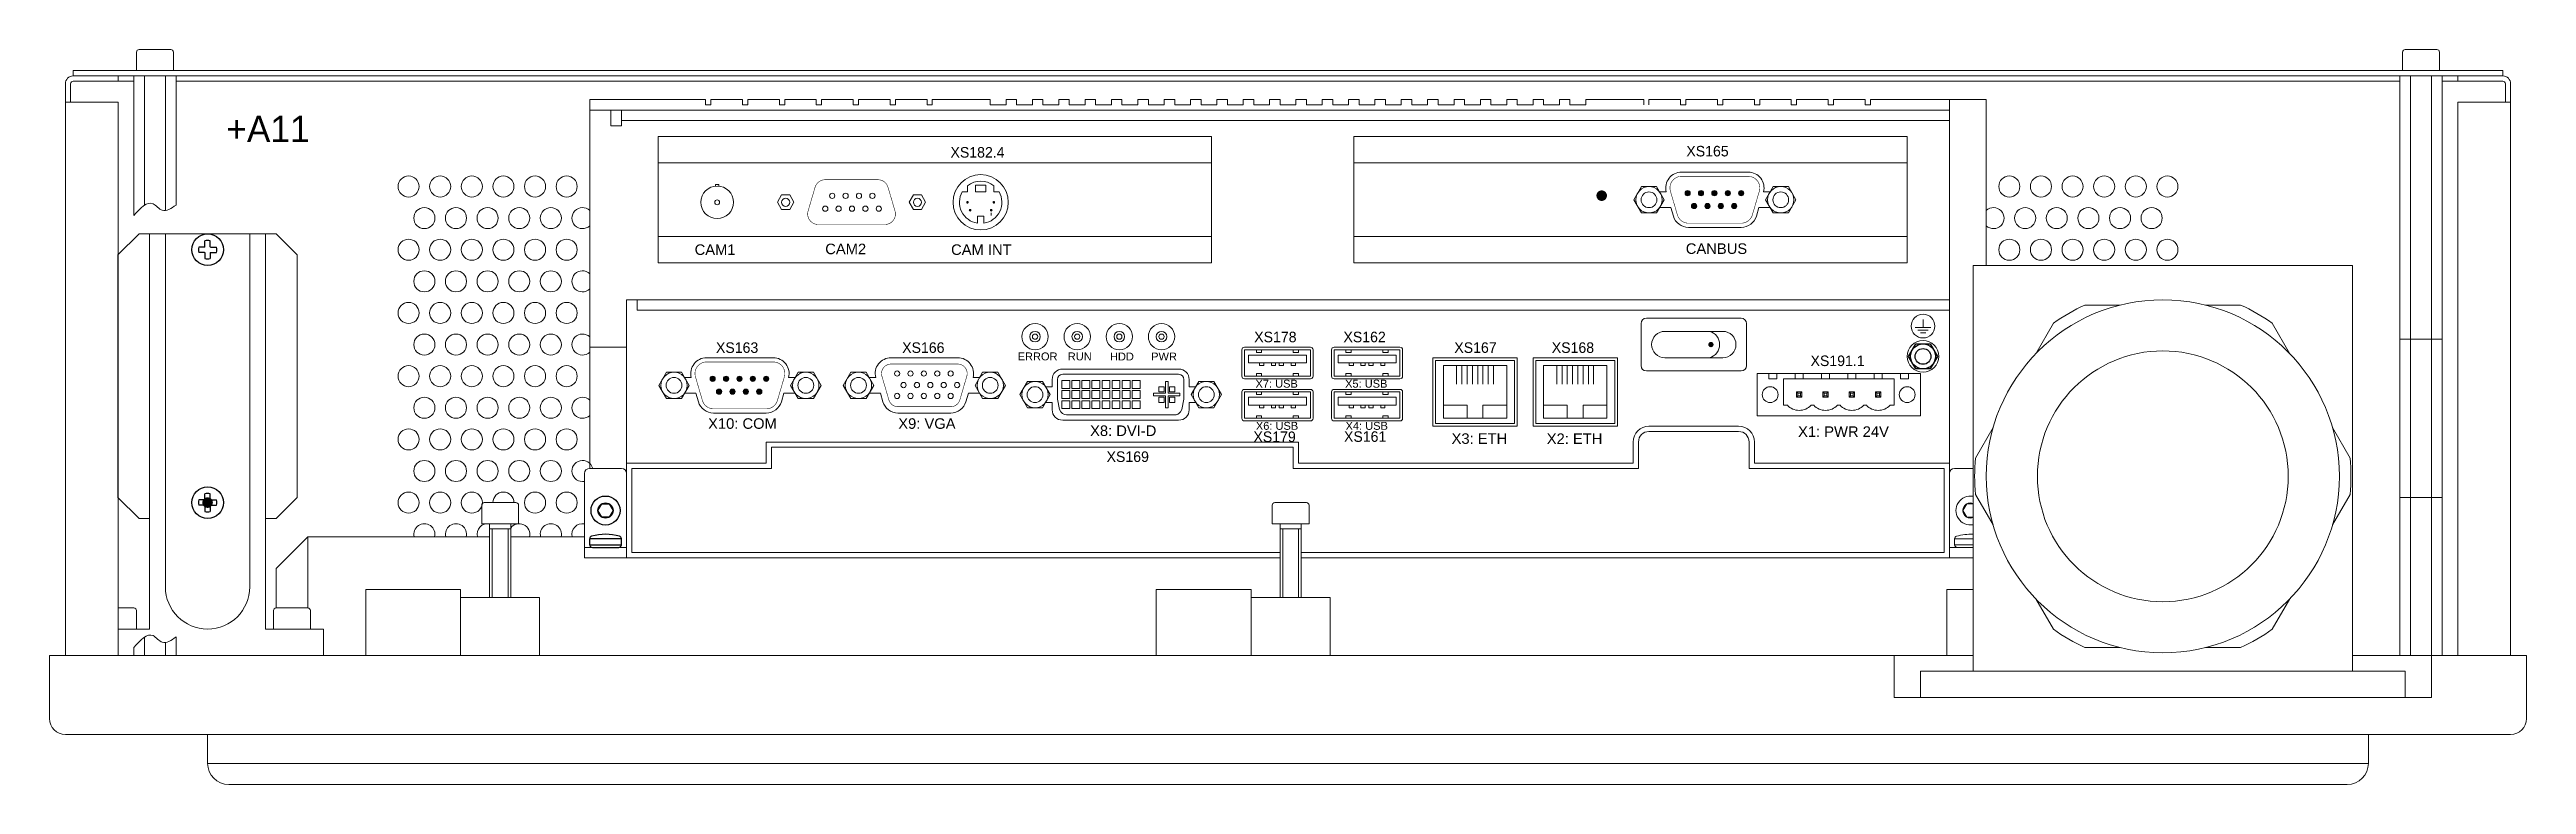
# Model space of a CAD drawing. Extents: x -2364 to 9601, y -871 to 1549.
# Drawn here: x -855.1 to -385.1, y 1388 to 1527.5 of the extents above; entities that cross this region are included whole.
import ezdxf

# ---------------------------------------------------------------- set-up
doc = ezdxf.new("R2010")
doc.units = 0
doc.layers.get('0').update_dxf_attribs({"linetype": 'CONTINUOUS'})
for name, color, linetype in [('50C', 7, 'CONTINUOUS'), ('AFBUS', 8, 'CONTINUOUS'), ('BAK', 134, 'CONTINUOUS'), ('DIM', 5, 'CONTINUOUS'), ('FUNKTIEPL', 230, 'CONTINUOUS'), ('IPC', 150, 'CONTINUOUS'), ('KAP_PPC_RV', 21, 'CONTINUOUS'), ('NRS', 1, 'CONTINUOUS'), ('ONDERDELEN', 7, 'CONTINUOUS'), ('SCHROEFDRAAD', 30, 'CONTINUOUS')]:
    doc.layers.add(name, color=color, linetype=linetype)

msp = doc.modelspace()

# ---------------------------------------------------------------- texts
at = {"layer": 'FUNKTIEPL', "color": 7, "lineweight": 15, "width": 20}
for s, insert, char_height, attachment_point in [('{\\fArial|b0|i0|c0|p34;CAM1}', (-728.76435, 1488.52526), 2, 8), ('{\\fArial|b0|i0|c0|p34;CAM2}', (-703.98282, 1488.66208), 2, 8), ('{\\fArial|b0|i0|c0|p34;CAM INT}', (-678.24289, 1488.52526), 2, 8), ('{\\fArial|b0|i0|c0|p34;CANBUS}', (-538.74722, 1488.71477), 2, 8), ('\\fArial|b0|i0|c0|p34;ERROR', (-667.57121, 1468.5165), 1.5, 8), ('\\fArial|b0|i0|c0|p34;RUN', (-659.57121, 1468.5165), 1.5, 8), ('\\fArial|b0|i0|c0|p34;HDD', (-651.57121, 1468.5165), 1.5, 8), ('\\fArial|b0|i0|c0|p34;PWR', (-643.57121, 1468.5165), 1.5, 8), ('\\fArial|b0|i0|c0|p34;X7: USB', (-622.20733, 1463.33755), 1.5, 8), ('\\fArial|b0|i0|c0|p34;X5: USB', (-605.20733, 1463.33755), 1.5, 8), ('\\fArial|b0|i0|c0|p34;X10: COM', (-723.57121, 1455.5165), 2, 8), ('\\fArial|b0|i0|c0|p34;X9: VGA', (-688.57121, 1455.5165), 2, 8), ('\\fArial|b0|i0|c0|p34;X8: DVI-D', (-651.32121, 1454.1565), 2, 8), ('\\fArial|b0|i0|c0|p34;X6: USB', (-622.13478, 1455.33484), 1.5, 8), ('\\fArial|b0|i0|c0|p34;X4: USB', (-605.11123, 1455.33484), 1.5, 8), ('\\fArial|b0|i0|c0|p34;X3: ETH', (-583.73498, 1452.66422), 2, 8), ('\\fArial|b0|i0|c0|p34;X2: ETH', (-565.67678, 1452.66422), 2, 8), ('\\fArial|b0|i0|c0|p34;X1: PWR 24V', (-506.03646, 1454.01038), 2, 9)]:
    msp.add_mtext(s, dxfattribs=dict(at, insert=insert, char_height=char_height, attachment_point=attachment_point))
at = {"layer": 'NRS', "color": 7, "lineweight": 15}
for s, height, p in [('+A11', 5, (-821.50938, 1509.95826)), ('XS182.4', 2, (-684.09851, 1507.02988)), ('XS165', 2, (-544.46831, 1507.24917)), ('XS163', 2, (-728.59912, 1469.95826)), ('XS166', 2, (-693.26462, 1469.95826)), ('XS178', 2, (-626.46276, 1471.98065)), ('XS162', 2, (-609.53311, 1471.98065)), ('XS167', 2, (-588.49359, 1469.95826)), ('XS168', 2, (-570.00149, 1469.95826)), ('XS191.1', 2, (-520.90145, 1467.45826)), ('XS179', 2, (-626.60991, 1453.03849)), ('XS161', 2, (-609.4302, 1453.07517)), ('XS169', 2, (-654.47755, 1449.2562))]:
    msp.add_text(s, height=height, dxfattribs=at).set_placement(p)

# ---------------------------------------------------------------- blocks, each defined once
blk = doc.blocks.new('MOERM3_TV')
for p, q in [((-2.75, 0), (-1.38, 2.38)), ((-1.38, -2.38), (-2.75, 0)), ((-1.38, 2.38), (1.38, 2.38)), ((1.38, 2.38), (2.75, 0)), ((2.75, 0), (1.38, -2.38)), ((1.38, -2.38), (-1.38, -2.38))]:
    blk.add_line(p, q)
for radius in [2.38, 1.5]:
    blk.add_circle((0, 0), radius)
blk = doc.blocks.new('DIN912_M3_TV')
for p, q in [((-1.44, 0), (-0.72, 1.25)), ((-0.72, -1.25), (-1.44, 0)), ((-0.72, 1.25), (0.72, 1.25)), ((0.72, 1.25), (1.44, 0)), ((1.44, 0), (0.72, -1.25)), ((0.72, -1.25), (-0.72, -1.25))]:
    blk.add_line(p, q)
for radius in [2.75, 1.44]:
    blk.add_circle((0, 0), radius)
blk = doc.blocks.new('DIN7985_M3_SV')
for p, q in [((0, 2.5), (0, -2.5)), ((0.5, 3), (0.5, -3)), ((0.5, 3), (1.64, 3)), ((1.64, -3), (1.64, 3)), ((0.5, -3), (1.64, -3))]:
    blk.add_line(p, q)
for centre, radius, start, end in [((0.5, 2.5), 0.5, 90, 180), ((1.64, 2.5), 0.5, 16.6015, 90), ((-6.75, 0), 9.25, 343.3985, 16.6015), ((0.5, -2.5), 0.5, 180, 270), ((1.64, -2.5), 0.5, 270, 343.3985)]:
    blk.add_arc(centre, radius, start, end)
blk = doc.blocks.new('DIN7985_M3_TV')
for p, q in [((-0.56, 0.5), (-1.68, 0.5)), ((-0.5, 0.56), (-0.5, 1.68)), ((0.5, 0.56), (0.5, 1.68)), ((0.56, 0.5), (1.68, 0.5)), ((-0.56, -0.5), (-1.68, -0.5)), ((-0.5, -0.56), (-0.5, -1.68)), ((0.5, -0.56), (0.5, -1.68)), ((0.56, -0.5), (1.68, -0.5))]:
    blk.add_line(p, q)
blk.add_circle((0, 0), 3)
for radius, start, end in [(1.75, 163.3985, 196.6015), (0.75, 131.8103, 138.1897), (1.75, 73.3985, 106.6015), (0.75, 41.8103, 48.1897), (1.75, 343.3985, 16.6015), (0.75, 221.8103, 228.1897), (1.75, 253.3985, 286.6015), (0.75, 311.8103, 318.1897)]:
    blk.add_arc((0, 0), radius, start, end)

# ---------------------------------------------------------------- linework, layer by layer
at = {"color": 7, "lineweight": 15}
for p, q in [((-832.0542, 1527.53849), (-838.0542, 1527.53849)), ((-408.05418, 1527.53849), (-402.05418, 1527.53849)), ((-838.5542, 1527.03849), (-838.5542, 1523.53849)), ((-838.5542, 1523.53849), (-831.5542, 1523.53849)), ((-831.5542, 1523.53849), (-831.5542, 1527.03849)), ((-408.55418, 1523.53849), (-408.55418, 1527.03849)), ((-401.55418, 1523.53849), (-408.55418, 1523.53849)), ((-401.55418, 1527.03849), (-401.55418, 1523.53849)), ((-752.55419, 1518.03849), (-730.55419, 1518.03849)), ((-752.55419, 1518.03849), (-752.55419, 1448.03849)), ((-752.55419, 1516.03849), (-494.55419, 1516.03849)), ((-748.55419, 1516.03849), (-748.55419, 1513.03849)), ((-746.55419, 1516.03849), (-746.55419, 1513.03849)), ((-746.55419, 1514.03849), (-494.55419, 1514.03849)), ((-730.55419, 1518.03849), (-730.55419, 1517.03849)), ((-730.55419, 1517.03849), (-729.55419, 1517.03849)), ((-729.55419, 1518.03849), (-729.55419, 1517.03849)), ((-729.55419, 1518.03849), (-723.55419, 1518.03849)), ((-723.55419, 1518.03849), (-723.55419, 1517.03849)), ((-723.55419, 1518.03849), (-723.55419, 1517.03849)), ((-723.55419, 1517.03849), (-722.55419, 1517.03849)), ((-722.55419, 1518.03849), (-722.55419, 1517.03849)), ((-722.55419, 1518.03849), (-716.55419, 1518.03849)), ((-716.55419, 1518.03849), (-716.55419, 1517.03849)), ((-716.55419, 1518.03849), (-716.55419, 1517.03849)), ((-716.55419, 1517.03849), (-715.55419, 1517.03849)), ((-715.55419, 1518.03849), (-715.55419, 1517.03849)), ((-715.55419, 1518.03849), (-709.55419, 1518.03849)), ((-709.55419, 1518.03849), (-709.55419, 1517.03849)), ((-709.55419, 1518.03849), (-709.55419, 1517.03849)), ((-709.55419, 1517.03849), (-708.55419, 1517.03849)), ((-708.55419, 1518.03849), (-708.55419, 1517.03849)), ((-708.55419, 1518.03849), (-702.55419, 1518.03849)), ((-702.55419, 1518.03849), (-702.55419, 1517.03849)), ((-702.55419, 1518.03849), (-702.55419, 1517.03849)), ((-702.55419, 1517.03849), (-701.55419, 1517.03849)), ((-701.55419, 1518.03849), (-701.55419, 1517.03849)), ((-701.55419, 1518.03849), (-695.55419, 1518.03849)), ((-695.55419, 1518.03849), (-695.55419, 1517.03849)), ((-695.55419, 1518.03849), (-695.55419, 1517.03849)), ((-695.55419, 1517.03849), (-694.55419, 1517.03849)), ((-694.55419, 1518.03849), (-694.55419, 1517.03849)), ((-694.55419, 1518.03849), (-688.55419, 1518.03849)), ((-688.55419, 1518.03849), (-688.55419, 1517.03849)), ((-688.55419, 1517.03849), (-687.55419, 1517.03849)), ((-687.55419, 1518.03849), (-687.55419, 1517.03849)), ((-687.55419, 1518.03849), (-676.55419, 1518.03849)), ((-676.55419, 1518.03849), (-676.55419, 1517.03849)), ((-676.55419, 1517.03849), (-673.55419, 1517.03849)), ((-673.55419, 1518.03849), (-673.55419, 1517.03849)), ((-673.55419, 1518.03849), (-671.55419, 1518.03849)), ((-671.55419, 1518.03849), (-671.55419, 1517.03849)), ((-671.55419, 1517.03849), (-668.55419, 1517.03849)), ((-668.55419, 1518.03849), (-668.55419, 1517.03849)), ((-668.55419, 1518.03849), (-666.55419, 1518.03849)), ((-666.55419, 1518.03849), (-666.55419, 1517.03849)), ((-666.55419, 1517.03849), (-663.55419, 1517.03849)), ((-663.55419, 1518.03849), (-663.55419, 1517.03849)), ((-663.55419, 1518.03849), (-661.55419, 1518.03849)), ((-661.55419, 1518.03849), (-661.55419, 1517.03849)), ((-661.55419, 1517.03849), (-658.55419, 1517.03849)), ((-658.55419, 1518.03849), (-658.55419, 1517.03849)), ((-658.55419, 1518.03849), (-656.55419, 1518.03849)), ((-656.55419, 1518.03849), (-656.55419, 1517.03849)), ((-656.55419, 1517.03849), (-653.55419, 1517.03849)), ((-653.55419, 1518.03849), (-653.55419, 1517.03849)), ((-653.55419, 1518.03849), (-651.55419, 1518.03849)), ((-651.55419, 1518.03849), (-651.55419, 1517.03849)), ((-651.55419, 1517.03849), (-648.55419, 1517.03849)), ((-648.55419, 1518.03849), (-648.55419, 1517.03849)), ((-648.55419, 1518.03849), (-646.55419, 1518.03849)), ((-646.55419, 1518.03849), (-646.55419, 1517.03849)), ((-646.55419, 1517.03849), (-643.55419, 1517.03849)), ((-643.55419, 1518.03849), (-643.55419, 1517.03849)), ((-643.55419, 1518.03849), (-641.55419, 1518.03849)), ((-641.55419, 1518.03849), (-641.55419, 1517.03849)), ((-641.55419, 1517.03849), (-638.55419, 1517.03849)), ((-638.55419, 1518.03849), (-638.55419, 1517.03849)), ((-638.55419, 1518.03849), (-636.55419, 1518.03849)), ((-636.55419, 1518.03849), (-636.55419, 1517.03849)), ((-636.55419, 1517.03849), (-633.55419, 1517.03849)), ((-633.55419, 1518.03849), (-633.55419, 1517.03849)), ((-633.55419, 1518.03849), (-631.55419, 1518.03849)), ((-631.55419, 1518.03849), (-631.55419, 1517.03849)), ((-631.55419, 1517.03849), (-628.55419, 1517.03849)), ((-628.55419, 1518.03849), (-628.55419, 1517.03849)), ((-628.55419, 1518.03849), (-626.55419, 1518.03849)), ((-626.55419, 1518.03849), (-626.55419, 1517.03849)), ((-626.55419, 1517.03849), (-623.55419, 1517.03849)), ((-623.55419, 1518.03849), (-623.55419, 1517.03849)), ((-623.55419, 1518.03849), (-621.55419, 1518.03849)), ((-621.55419, 1518.03849), (-621.55419, 1517.03849)), ((-621.55419, 1517.03849), (-618.55419, 1517.03849)), ((-618.55419, 1518.03849), (-618.55419, 1517.03849)), ((-618.55419, 1518.03849), (-616.55419, 1518.03849)), ((-616.55419, 1518.03849), (-616.55419, 1517.03849)), ((-616.55419, 1517.03849), (-613.55419, 1517.03849)), ((-613.55419, 1518.03849), (-613.55419, 1517.03849)), ((-613.55419, 1518.03849), (-611.55419, 1518.03849)), ((-611.55419, 1518.03849), (-611.55419, 1517.03849)), ((-611.55419, 1517.03849), (-608.55419, 1517.03849)), ((-608.55419, 1518.03849), (-608.55419, 1517.03849)), ((-608.55419, 1518.03849), (-606.55419, 1518.03849)), ((-606.55419, 1518.03849), (-606.55419, 1517.03849)), ((-606.55419, 1517.03849), (-603.55419, 1517.03849)), ((-603.55419, 1518.03849), (-603.55419, 1517.03849)), ((-603.55419, 1518.03849), (-601.55419, 1518.03849)), ((-601.55419, 1518.03849), (-601.55419, 1517.03849)), ((-601.55419, 1517.03849), (-598.55419, 1517.03849)), ((-598.55419, 1518.03849), (-598.55419, 1517.03849)), ((-598.55419, 1518.03849), (-596.55419, 1518.03849)), ((-596.55419, 1518.03849), (-596.55419, 1517.03849)), ((-596.55419, 1517.03849), (-593.55419, 1517.03849)), ((-593.55419, 1518.03849), (-593.55419, 1517.03849)), ((-593.55419, 1518.03849), (-591.55419, 1518.03849)), ((-591.55419, 1518.03849), (-591.55419, 1517.03849)), ((-591.55419, 1517.03849), (-588.55419, 1517.03849)), ((-588.55419, 1518.03849), (-588.55419, 1517.03849)), ((-588.55419, 1518.03849), (-586.55419, 1518.03849)), ((-586.55419, 1518.03849), (-586.55419, 1517.03849)), ((-586.55419, 1517.03849), (-583.55419, 1517.03849)), ((-583.55419, 1518.03849), (-581.55419, 1518.03849)), ((-583.55419, 1518.03849), (-583.55419, 1517.03849)), ((-581.55419, 1518.03849), (-581.55419, 1517.03849)), ((-581.55419, 1517.03849), (-578.55419, 1517.03849)), ((-578.55419, 1518.03849), (-578.55419, 1517.03849)), ((-578.55419, 1518.03849), (-576.55419, 1518.03849)), ((-576.55419, 1518.03849), (-576.55419, 1517.03849)), ((-576.55419, 1517.03849), (-573.55419, 1517.03849)), ((-573.55419, 1518.03849), (-573.55419, 1517.03849)), ((-573.55419, 1518.03849), (-571.55419, 1518.03849)), ((-571.55419, 1518.03849), (-571.55419, 1517.03849)), ((-571.55419, 1517.03849), (-568.55419, 1517.03849)), ((-568.55419, 1518.03849), (-568.55419, 1517.03849)), ((-568.55419, 1518.03849), (-566.55419, 1518.03849)), ((-566.55419, 1518.03849), (-566.55419, 1517.03849)), ((-566.55419, 1517.03849), (-563.55419, 1517.03849)), ((-563.55419, 1518.03849), (-563.55419, 1517.03849)), ((-563.55419, 1518.03849), (-552.55419, 1518.03849)), ((-552.55419, 1518.03849), (-552.55419, 1517.03849)), ((-551.55419, 1518.03849), (-551.55419, 1517.03849)), ((-551.55419, 1518.03849), (-545.55419, 1518.03849)), ((-545.55419, 1518.03849), (-545.55419, 1517.03849)), ((-545.55419, 1517.03849), (-544.55419, 1517.03849)), ((-544.55419, 1518.03849), (-544.55419, 1517.03849)), ((-544.55419, 1518.03849), (-544.55419, 1517.03849)), ((-544.55419, 1518.03849), (-538.55419, 1518.03849)), ((-538.55419, 1518.03849), (-538.55419, 1517.03849)), ((-538.55419, 1517.03849), (-537.55419, 1517.03849)), ((-537.55419, 1518.03849), (-537.55419, 1517.03849)), ((-537.55419, 1518.03849), (-537.55419, 1517.03849)), ((-537.55419, 1518.03849), (-531.55419, 1518.03849)), ((-531.55419, 1518.03849), (-531.55419, 1517.03849)), ((-531.55419, 1517.03849), (-530.55419, 1517.03849)), ((-530.55419, 1518.03849), (-530.55419, 1517.03849)), ((-530.55419, 1518.03849), (-530.55419, 1517.03849)), ((-530.55419, 1518.03849), (-524.55419, 1518.03849)), ((-524.55419, 1518.03849), (-524.55419, 1517.03849)), ((-524.55419, 1517.03849), (-523.55419, 1517.03849)), ((-523.55419, 1518.03849), (-523.55419, 1517.03849)), ((-523.55419, 1518.03849), (-523.55419, 1517.03849)), ((-523.55419, 1518.03849), (-517.55419, 1518.03849)), ((-517.55419, 1518.03849), (-517.55419, 1517.03849)), ((-517.55419, 1517.03849), (-516.55419, 1517.03849)), ((-516.55419, 1518.03849), (-516.55419, 1517.03849)), ((-516.55419, 1518.03849), (-516.55419, 1517.03849)), ((-516.55419, 1518.03849), (-510.55419, 1518.03849)), ((-510.55419, 1518.03849), (-510.55419, 1517.03849)), ((-510.55419, 1517.03849), (-509.55419, 1517.03849)), ((-509.55419, 1518.03849), (-509.55419, 1517.03849)), ((-509.55419, 1518.03849), (-487.55419, 1518.03849)), ((-494.55419, 1518.03849), (-494.55419, 1431.03849)), ((-487.55419, 1518.03849), (-487.55419, 1486.53849)), ((-748.55419, 1513.03849), (-746.55419, 1513.03849)), ((-739.55419, 1511.03849), (-739.55419, 1487.03849)), ((-739.55419, 1511.03849), (-634.55419, 1511.03849)), ((-634.55419, 1511.03849), (-634.55419, 1487.03849)), ((-607.55419, 1511.03849), (-607.55419, 1487.03849)), ((-607.55419, 1511.03849), (-502.55419, 1511.03849)), ((-502.55419, 1511.03849), (-502.55419, 1487.03849)), ((-739.55419, 1506.03849), (-634.55419, 1506.03849)), ((-739.55419, 1505.03849), (-739.55419, 1492.03849)), ((-677.38124, 1506.03849), (-664.72714, 1506.03849)), ((-664.72714, 1506.03849), (-677.38124, 1506.03849)), ((-634.55419, 1493.03849), (-634.55419, 1506.03849)), ((-607.55419, 1506.03849), (-502.55419, 1506.03849)), ((-838.06497, 1492.53849), (-842.06497, 1488.53849)), ((-838.06497, 1492.53849), (-812.06497, 1492.53849)), ((-836.06497, 1417.53849), (-836.06497, 1492.53849)), ((-836.06497, 1492.53849), (-814.06497, 1492.53849)), ((-833.06497, 1425.53849), (-833.06497, 1492.53849)), ((-817.06497, 1425.53849), (-817.06497, 1492.53849)), ((-814.06497, 1417.53849), (-814.06497, 1492.53849)), ((-808.06497, 1488.53849), (-812.06497, 1492.53849)), ((-739.55419, 1492.03849), (-634.55419, 1492.03849)), ((-636.55419, 1492.03849), (-739.55419, 1492.03849)), ((-607.55419, 1492.03849), (-502.55419, 1492.03849)), ((-842.06497, 1488.53849), (-842.06497, 1442.53849)), ((-808.06497, 1488.53849), (-808.06497, 1442.53849)), ((-739.55419, 1487.03849), (-634.55419, 1487.03849)), ((-607.55419, 1487.03849), (-502.55419, 1487.03849)), ((-418.05419, 1486.53849), (-490.05419, 1486.53849)), ((-490.05419, 1409.53849), (-490.05419, 1486.53849)), ((-418.05419, 1409.53849), (-418.05419, 1486.53849)), ((-745.55419, 1480.03849), (-745.55419, 1471.03849)), ((-745.55419, 1480.03849), (-494.55419, 1480.03849)), ((-743.55419, 1480.03849), (-743.55419, 1478.03849)), ((-743.55419, 1478.03849), (-494.55419, 1478.03849)), ((-552.05419, 1476.53849), (-534.05419, 1476.53849)), ((-499.55419, 1476.28849), (-499.55419, 1474.78849)), ((-468.82312, 1479.04375), (-462.15282, 1479.04375)), ((-445.95556, 1479.04375), (-439.28526, 1479.04375)), ((-553.05419, 1467.53849), (-553.05419, 1475.53849)), ((-548.55419, 1474.03849), (-537.55419, 1474.03849)), ((-533.05419, 1475.53849), (-533.05419, 1467.53849)), ((-501.05419, 1474.78849), (-498.05419, 1474.78849)), ((-500.55419, 1474.28849), (-498.55419, 1474.28849)), ((-500.05419, 1473.78849), (-499.05419, 1473.78849)), ((-474.82104, 1475.58085), (-478.15619, 1469.8042)), ((-433.28734, 1475.58085), (-429.95219, 1469.8042)), ((-752.55419, 1471.03849), (-745.55419, 1471.03849)), ((-745.55419, 1447.03849), (-745.55419, 1471.03849)), ((-717.72714, 1469.03849), (-730.38124, 1469.03849)), ((-730.38124, 1469.03849), (-717.72714, 1469.03849)), ((-682.72714, 1469.03849), (-695.38124, 1469.03849)), ((-662.80419, 1466.89849), (-640.80419, 1466.89849)), ((-628.80419, 1470.53849), (-628.80419, 1465.53849)), ((-628.30419, 1471.03849), (-615.80419, 1471.03849)), ((-628.30419, 1470.53849), (-628.30419, 1465.53849)), ((-615.80419, 1470.53849), (-628.30419, 1470.53849)), ((-627.55419, 1468.03849), (-627.55419, 1469.53849)), ((-627.55419, 1469.53849), (-616.55419, 1469.53849)), ((-616.55419, 1468.03849), (-627.55419, 1468.03849)), ((-626.05419, 1470.53849), (-626.05419, 1470.03849)), ((-625.05419, 1470.03849), (-626.05419, 1470.03849)), ((-625.45419, 1467.53849), (-625.45419, 1468.03849)), ((-624.65419, 1467.53849), (-625.45419, 1467.53849)), ((-625.05419, 1470.53849), (-625.05419, 1470.03849)), ((-624.65419, 1467.53849), (-624.65419, 1468.03849)), ((-623.20419, 1467.53849), (-623.20419, 1468.03849)), ((-622.40419, 1467.53849), (-623.20419, 1467.53849)), ((-622.40419, 1467.53849), (-622.40419, 1468.03849)), ((-621.70419, 1468.03849), (-621.70419, 1467.53849)), ((-620.90419, 1467.53849), (-621.70419, 1467.53849)), ((-620.90419, 1468.03849), (-620.90419, 1467.53849)), ((-619.45419, 1468.03849), (-619.45419, 1467.53849)), ((-618.65419, 1467.53849), (-619.45419, 1467.53849)), ((-619.05419, 1470.03849), (-619.05419, 1470.53849)), ((-618.05419, 1470.03849), (-619.05419, 1470.03849)), ((-618.65419, 1468.03849), (-618.65419, 1467.53849)), ((-618.05419, 1470.03849), (-618.05419, 1470.53849)), ((-616.55419, 1469.53849), (-616.55419, 1468.03849)), ((-615.80419, 1465.53849), (-615.80419, 1470.53849)), ((-615.30419, 1470.53849), (-615.30419, 1465.53849)), ((-611.80419, 1470.53849), (-611.80419, 1465.53849)), ((-611.30419, 1471.03849), (-598.80419, 1471.03849)), ((-598.80419, 1470.53849), (-611.30419, 1470.53849)), ((-611.30419, 1470.53849), (-611.30419, 1465.53849)), ((-610.55419, 1469.53849), (-599.55419, 1469.53849)), ((-610.55419, 1468.03849), (-610.55419, 1469.53849)), ((-599.55419, 1468.03849), (-610.55419, 1468.03849)), ((-609.05419, 1470.53849), (-609.05419, 1470.03849)), ((-608.05419, 1470.03849), (-609.05419, 1470.03849)), ((-608.45419, 1467.53849), (-608.45419, 1468.03849)), ((-607.65419, 1467.53849), (-608.45419, 1467.53849)), ((-608.05419, 1470.53849), (-608.05419, 1470.03849)), ((-607.65419, 1467.53849), (-607.65419, 1468.03849)), ((-606.20419, 1467.53849), (-606.20419, 1468.03849)), ((-605.40419, 1467.53849), (-606.20419, 1467.53849)), ((-605.40419, 1467.53849), (-605.40419, 1468.03849)), ((-604.70419, 1468.03849), (-604.70419, 1467.53849)), ((-603.90419, 1467.53849), (-604.70419, 1467.53849)), ((-603.90419, 1468.03849), (-603.90419, 1467.53849)), ((-602.45419, 1468.03849), (-602.45419, 1467.53849)), ((-601.65419, 1467.53849), (-602.45419, 1467.53849)), ((-602.05419, 1470.03849), (-602.05419, 1470.53849)), ((-601.05419, 1470.03849), (-602.05419, 1470.03849)), ((-601.65419, 1468.03849), (-601.65419, 1467.53849)), ((-601.05419, 1470.03849), (-601.05419, 1470.53849)), ((-599.55419, 1469.53849), (-599.55419, 1468.03849)), ((-598.80419, 1465.53849), (-598.80419, 1470.53849)), ((-598.30419, 1470.53849), (-598.30419, 1465.53849)), ((-592.55419, 1456.03849), (-592.55419, 1469.03849)), ((-592.55419, 1456.03849), (-592.55419, 1469.03849)), ((-576.55419, 1469.03849), (-592.55419, 1469.03849)), ((-592.05419, 1456.53849), (-592.05419, 1468.53849)), ((-592.05419, 1468.53849), (-577.05419, 1468.53849)), ((-590.55419, 1457.53849), (-590.55419, 1467.53849)), ((-590.55419, 1467.53849), (-578.55419, 1467.53849)), ((-588.05419, 1464.03849), (-588.05419, 1467.53849)), ((-587.05419, 1464.03849), (-587.05419, 1467.53849)), ((-586.05419, 1464.03849), (-586.05419, 1467.53849)), ((-585.05419, 1464.03849), (-585.05419, 1467.53849)), ((-584.05419, 1464.03849), (-584.05419, 1467.53849)), ((-583.05419, 1464.03849), (-583.05419, 1467.53849)), ((-582.05419, 1464.03849), (-582.05419, 1467.53849)), ((-581.05419, 1464.03849), (-581.05419, 1467.53849)), ((-578.55419, 1457.53849), (-578.55419, 1467.53849)), ((-577.05419, 1468.53849), (-577.05419, 1456.53849)), ((-576.55419, 1456.03849), (-576.55419, 1469.03849)), ((-573.55419, 1456.03849), (-573.55419, 1469.03849)), ((-557.55419, 1469.03849), (-573.55419, 1469.03849)), ((-573.05419, 1468.53849), (-573.05419, 1456.53849)), ((-558.05419, 1468.53849), (-573.05419, 1468.53849)), ((-571.55419, 1457.53849), (-571.55419, 1467.53849)), ((-559.55419, 1467.53849), (-571.55419, 1467.53849)), ((-569.05419, 1464.03849), (-569.05419, 1467.53849)), ((-568.05419, 1464.03849), (-568.05419, 1467.53849)), ((-567.05419, 1464.03849), (-567.05419, 1467.53849)), ((-566.05419, 1464.03849), (-566.05419, 1467.53849)), ((-565.05419, 1464.03849), (-565.05419, 1467.53849)), ((-564.05419, 1464.03849), (-564.05419, 1467.53849)), ((-563.05419, 1464.03849), (-563.05419, 1467.53849)), ((-562.05419, 1464.03849), (-562.05419, 1467.53849)), ((-559.55419, 1457.53849), (-559.55419, 1467.53849)), ((-558.05419, 1456.53849), (-558.05419, 1468.53849)), ((-557.55419, 1456.03849), (-557.55419, 1469.03849)), ((-534.05419, 1466.53849), (-552.05419, 1466.53849)), ((-548.55419, 1469.03849), (-537.55419, 1469.03849)), ((-737.99756, 1466.28849), (-739.44094, 1463.78849)), ((-739.44094, 1463.78849), (-737.99756, 1461.28849)), ((-735.11081, 1466.28849), (-737.99756, 1466.28849)), ((-733.66744, 1463.78849), (-735.11081, 1466.28849)), ((-735.11081, 1461.28849), (-733.66744, 1463.78849)), ((-734.53346, 1465.28849), (-733.28598, 1465.28849)), ((-734.53346, 1462.28849), (-732.40537, 1462.28849)), ((-731.93581, 1460.69199), (-732.40537, 1462.28849)), ((-715.70301, 1462.28849), (-716.17257, 1460.69199)), ((-713.57492, 1462.28849), (-715.70301, 1462.28849)), ((-713.57492, 1465.28849), (-714.8224, 1465.28849)), ((-714.44094, 1463.78849), (-712.99756, 1466.28849)), ((-712.99756, 1461.28849), (-714.44094, 1463.78849)), ((-712.99756, 1466.28849), (-710.11081, 1466.28849)), ((-710.11081, 1466.28849), (-708.66744, 1463.78849)), ((-708.66744, 1463.78849), (-710.11081, 1461.28849)), ((-702.99756, 1466.28849), (-704.44094, 1463.78849)), ((-704.44094, 1463.78849), (-702.99756, 1461.28849)), ((-700.11081, 1466.28849), (-702.99756, 1466.28849)), ((-698.66744, 1463.78849), (-700.11081, 1466.28849)), ((-700.11081, 1461.28849), (-698.66744, 1463.78849)), ((-699.53346, 1465.28849), (-698.28598, 1465.28849)), ((-699.53346, 1462.28849), (-697.40537, 1462.28849)), ((-696.93581, 1460.69199), (-697.40537, 1462.28849)), ((-680.70301, 1462.28849), (-681.17257, 1460.69199)), ((-678.57492, 1462.28849), (-680.70301, 1462.28849)), ((-678.57492, 1465.28849), (-679.8224, 1465.28849)), ((-679.44094, 1463.78849), (-677.99756, 1466.28849)), ((-677.99756, 1461.28849), (-679.44094, 1463.78849)), ((-677.99756, 1466.28849), (-675.11081, 1466.28849)), ((-675.11081, 1466.28849), (-673.66744, 1463.78849)), ((-673.66744, 1463.78849), (-675.11081, 1461.28849)), ((-669.49756, 1464.53849), (-670.94094, 1462.03849)), ((-670.94094, 1462.03849), (-669.49756, 1459.53849)), ((-666.61081, 1464.53849), (-669.49756, 1464.53849)), ((-665.16744, 1462.03849), (-666.61081, 1464.53849)), ((-666.61081, 1459.53849), (-665.16744, 1462.03849)), ((-666.03346, 1463.53849), (-664.80419, 1463.53849)), ((-664.80419, 1464.89849), (-664.80419, 1463.53849)), ((-663.80419, 1461.17849), (-663.80419, 1464.89849)), ((-662.96419, 1464.69349), (-661.46419, 1464.69349)), ((-662.96419, 1463.19349), (-662.96419, 1464.69349)), ((-662.96419, 1463.19349), (-661.46419, 1463.19349)), ((-662.96419, 1462.78849), (-661.46419, 1462.78849)), ((-662.96419, 1461.28849), (-662.96419, 1462.78849)), ((-662.80419, 1465.89849), (-640.80419, 1465.89849)), ((-661.46419, 1463.19349), (-661.46419, 1464.69349)), ((-661.46419, 1461.28849), (-661.46419, 1462.78849)), ((-661.05919, 1464.69349), (-659.55919, 1464.69349)), ((-661.05919, 1463.19349), (-661.05919, 1464.69349)), ((-661.05919, 1463.19349), (-659.55919, 1463.19349)), ((-661.05919, 1461.28849), (-661.05919, 1462.78849)), ((-661.05919, 1462.78849), (-659.55919, 1462.78849)), ((-659.55919, 1463.19349), (-659.55919, 1464.69349)), ((-659.55919, 1461.28849), (-659.55919, 1462.78849)), ((-659.15419, 1464.69349), (-657.65419, 1464.69349)), ((-659.15419, 1463.19349), (-659.15419, 1464.69349)), ((-659.15419, 1463.19349), (-657.65419, 1463.19349)), ((-659.15419, 1461.28849), (-659.15419, 1462.78849)), ((-659.15419, 1462.78849), (-657.65419, 1462.78849)), ((-657.65419, 1463.19349), (-657.65419, 1464.69349)), ((-657.65419, 1461.28849), (-657.65419, 1462.78849)), ((-657.24919, 1464.69349), (-655.74919, 1464.69349)), ((-657.24919, 1463.19349), (-657.24919, 1464.69349)), ((-657.24919, 1463.19349), (-655.74919, 1463.19349)), ((-657.24919, 1461.28849), (-657.24919, 1462.78849)), ((-657.24919, 1462.78849), (-655.74919, 1462.78849)), ((-655.74919, 1463.19349), (-655.74919, 1464.69349)), ((-655.74919, 1461.28849), (-655.74919, 1462.78849)), ((-655.34419, 1464.69349), (-653.84419, 1464.69349)), ((-655.34419, 1463.19349), (-655.34419, 1464.69349)), ((-655.34419, 1463.19349), (-653.84419, 1463.19349)), ((-655.34419, 1461.28849), (-655.34419, 1462.78849)), ((-655.34419, 1462.78849), (-653.84419, 1462.78849)), ((-653.84419, 1463.19349), (-653.84419, 1464.69349)), ((-653.84419, 1461.28849), (-653.84419, 1462.78849)), ((-653.43919, 1464.69349), (-651.93919, 1464.69349)), ((-653.43919, 1463.19349), (-653.43919, 1464.69349)), ((-653.43919, 1463.19349), (-651.93919, 1463.19349)), ((-653.43919, 1461.28849), (-653.43919, 1462.78849)), ((-653.43919, 1462.78849), (-651.93919, 1462.78849)), ((-651.93919, 1463.19349), (-651.93919, 1464.69349)), ((-651.93919, 1461.28849), (-651.93919, 1462.78849)), ((-651.53419, 1464.69349), (-650.03419, 1464.69349)), ((-651.53419, 1463.19349), (-651.53419, 1464.69349)), ((-651.53419, 1463.19349), (-650.03419, 1463.19349)), ((-651.53419, 1461.28849), (-651.53419, 1462.78849)), ((-651.53419, 1462.78849), (-650.03419, 1462.78849)), ((-650.03419, 1463.19349), (-650.03419, 1464.69349)), ((-650.03419, 1461.28849), (-650.03419, 1462.78849)), ((-649.62919, 1464.69349), (-648.12919, 1464.69349)), ((-649.62919, 1463.19349), (-649.62919, 1464.69349)), ((-649.62919, 1463.19349), (-648.12919, 1463.19349)), ((-649.62919, 1461.28849), (-649.62919, 1462.78849)), ((-649.62919, 1462.78849), (-648.12919, 1462.78849)), ((-648.12919, 1463.19349), (-648.12919, 1464.69349)), ((-648.12919, 1461.28849), (-648.12919, 1462.78849)), ((-645.55419, 1461.78849), (-645.55419, 1462.28849)), ((-645.55419, 1462.28849), (-643.30419, 1462.28849)), ((-645.55419, 1461.78849), (-643.30419, 1461.78849)), ((-644.55419, 1463.53849), (-643.55419, 1463.53849)), ((-644.55419, 1462.53849), (-644.55419, 1463.53849)), ((-644.55419, 1462.53849), (-643.55419, 1462.53849)), ((-643.55419, 1462.53849), (-643.55419, 1463.53849)), ((-643.30419, 1464.53849), (-642.80419, 1464.53849)), ((-643.30419, 1462.28849), (-643.30419, 1464.53849)), ((-643.30419, 1459.53849), (-643.30419, 1461.78849)), ((-642.80419, 1462.28849), (-642.80419, 1464.53849)), ((-642.80419, 1462.28849), (-640.55419, 1462.28849)), ((-642.80419, 1459.53849), (-642.80419, 1461.78849)), ((-642.80419, 1461.78849), (-640.55419, 1461.78849)), ((-642.55419, 1463.53849), (-641.55419, 1463.53849)), ((-642.55419, 1462.53849), (-642.55419, 1463.53849)), ((-642.55419, 1462.53849), (-641.55419, 1462.53849)), ((-641.55419, 1462.53849), (-641.55419, 1463.53849)), ((-640.55419, 1461.78849), (-640.55419, 1462.28849)), ((-639.80419, 1461.17849), (-639.80419, 1464.89849)), ((-638.80419, 1464.89849), (-638.80419, 1463.53849)), ((-637.57492, 1463.53849), (-638.80419, 1463.53849)), ((-638.44094, 1462.03849), (-636.99756, 1464.53849)), ((-636.99756, 1459.53849), (-638.44094, 1462.03849)), ((-636.99756, 1464.53849), (-634.11081, 1464.53849)), ((-634.11081, 1464.53849), (-632.66744, 1462.03849)), ((-632.66744, 1462.03849), (-634.11081, 1459.53849)), ((-628.80419, 1462.53849), (-628.80419, 1457.53849)), ((-628.30419, 1465.53849), (-615.80419, 1465.53849)), ((-628.30419, 1465.03849), (-615.80419, 1465.03849)), ((-628.30419, 1463.03849), (-615.80419, 1463.03849)), ((-615.80419, 1462.53849), (-628.30419, 1462.53849)), ((-628.30419, 1462.53849), (-628.30419, 1457.53849)), ((-626.05419, 1466.03849), (-626.05419, 1465.53849)), ((-626.05419, 1466.03849), (-625.05419, 1466.03849)), ((-626.05419, 1462.53849), (-626.05419, 1462.03849)), ((-625.05419, 1462.03849), (-626.05419, 1462.03849)), ((-625.05419, 1466.03849), (-625.05419, 1465.53849)), ((-625.05419, 1462.53849), (-625.05419, 1462.03849)), ((-619.05419, 1465.53849), (-619.05419, 1466.03849)), ((-619.05419, 1466.03849), (-618.05419, 1466.03849)), ((-619.05419, 1462.03849), (-619.05419, 1462.53849)), ((-618.05419, 1462.03849), (-619.05419, 1462.03849)), ((-618.05419, 1465.53849), (-618.05419, 1466.03849)), ((-618.05419, 1462.03849), (-618.05419, 1462.53849)), ((-615.80419, 1457.53849), (-615.80419, 1462.53849)), ((-615.30419, 1462.53849), (-615.30419, 1457.53849)), ((-611.80419, 1462.53849), (-611.80419, 1457.53849)), ((-611.30419, 1465.53849), (-598.80419, 1465.53849)), ((-611.30419, 1465.03849), (-598.80419, 1465.03849)), ((-611.30419, 1463.03849), (-598.80419, 1463.03849)), ((-598.80419, 1462.53849), (-611.30419, 1462.53849)), ((-611.30419, 1462.53849), (-611.30419, 1457.53849)), ((-609.05419, 1466.03849), (-608.05419, 1466.03849)), ((-609.05419, 1466.03849), (-609.05419, 1465.53849)), ((-609.05419, 1462.53849), (-609.05419, 1462.03849)), ((-608.05419, 1462.03849), (-609.05419, 1462.03849)), ((-608.05419, 1466.03849), (-608.05419, 1465.53849)), ((-608.05419, 1462.53849), (-608.05419, 1462.03849)), ((-602.05419, 1466.03849), (-601.05419, 1466.03849)), ((-602.05419, 1465.53849), (-602.05419, 1466.03849)), ((-602.05419, 1462.03849), (-602.05419, 1462.53849)), ((-601.05419, 1462.03849), (-602.05419, 1462.03849)), ((-601.05419, 1465.53849), (-601.05419, 1466.03849)), ((-601.05419, 1462.03849), (-601.05419, 1462.53849)), ((-598.80419, 1457.53849), (-598.80419, 1462.53849)), ((-598.30419, 1462.53849), (-598.30419, 1457.53849)), ((-531.05419, 1466.03849), (-500.05419, 1466.03849)), ((-531.05419, 1458.03849), (-531.05419, 1466.03849)), ((-528.80419, 1465.03849), (-528.80419, 1466.03849)), ((-527.30419, 1465.03849), (-528.80419, 1465.03849)), ((-527.30419, 1465.03849), (-527.30419, 1466.03849)), ((-526.05419, 1460.03849), (-526.05419, 1465.03849)), ((-526.05419, 1465.03849), (-505.05419, 1465.03849)), ((-523.80419, 1465.03849), (-523.80419, 1466.03849)), ((-523.30419, 1462.28849), (-523.55419, 1462.53849)), ((-522.55419, 1462.53849), (-523.55419, 1462.53849)), ((-523.55419, 1462.53849), (-523.55419, 1461.53849)), ((-523.30419, 1461.78849), (-523.55419, 1461.53849)), ((-522.80419, 1462.28849), (-523.30419, 1462.28849)), ((-523.30419, 1462.28849), (-523.30419, 1461.78849)), ((-522.80419, 1461.78849), (-523.30419, 1461.78849)), ((-522.80419, 1462.28849), (-522.55419, 1462.53849)), ((-522.80419, 1462.28849), (-522.80419, 1461.78849)), ((-522.80419, 1461.78849), (-522.55419, 1461.53849)), ((-522.55419, 1462.53849), (-522.55419, 1461.53849)), ((-522.30419, 1465.03849), (-522.30419, 1466.03849)), ((-518.80419, 1465.03849), (-518.80419, 1466.03849)), ((-518.55419, 1462.53849), (-518.55419, 1461.53849)), ((-517.55419, 1462.53849), (-518.55419, 1462.53849)), ((-518.30419, 1462.28849), (-518.55419, 1462.53849)), ((-518.30419, 1461.78849), (-518.55419, 1461.53849)), ((-517.80419, 1462.28849), (-518.30419, 1462.28849)), ((-518.30419, 1462.28849), (-518.30419, 1461.78849)), ((-517.80419, 1461.78849), (-518.30419, 1461.78849)), ((-517.80419, 1462.28849), (-517.55419, 1462.53849)), ((-517.80419, 1462.28849), (-517.80419, 1461.78849)), ((-517.80419, 1461.78849), (-517.55419, 1461.53849)), ((-517.55419, 1462.53849), (-517.55419, 1461.53849)), ((-517.30419, 1465.03849), (-517.30419, 1466.03849)), ((-513.80419, 1465.03849), (-513.80419, 1466.03849)), ((-513.30419, 1462.28849), (-513.55419, 1462.53849)), ((-512.55419, 1462.53849), (-513.55419, 1462.53849)), ((-513.55419, 1462.53849), (-513.55419, 1461.53849)), ((-513.30419, 1461.78849), (-513.55419, 1461.53849)), ((-512.80419, 1462.28849), (-513.30419, 1462.28849)), ((-513.30419, 1462.28849), (-513.30419, 1461.78849)), ((-512.80419, 1461.78849), (-513.30419, 1461.78849)), ((-512.80419, 1462.28849), (-512.55419, 1462.53849)), ((-512.80419, 1462.28849), (-512.80419, 1461.78849)), ((-512.80419, 1461.78849), (-512.55419, 1461.53849)), ((-512.55419, 1462.53849), (-512.55419, 1461.53849)), ((-512.30419, 1465.03849), (-512.30419, 1466.03849)), ((-508.80419, 1465.03849), (-508.80419, 1466.03849)), ((-508.30419, 1462.28849), (-508.55419, 1462.53849)), ((-507.55419, 1462.53849), (-508.55419, 1462.53849)), ((-508.55419, 1462.53849), (-508.55419, 1461.53849)), ((-508.30419, 1461.78849), (-508.55419, 1461.53849)), ((-507.80419, 1462.28849), (-508.30419, 1462.28849)), ((-508.30419, 1462.28849), (-508.30419, 1461.78849)), ((-507.80419, 1461.78849), (-508.30419, 1461.78849)), ((-507.80419, 1462.28849), (-507.55419, 1462.53849)), ((-507.80419, 1462.28849), (-507.80419, 1461.78849)), ((-507.80419, 1461.78849), (-507.55419, 1461.53849)), ((-507.55419, 1462.53849), (-507.55419, 1461.53849)), ((-507.30419, 1465.03849), (-507.30419, 1466.03849)), ((-505.05419, 1465.03849), (-505.05419, 1460.03849)), ((-503.80419, 1465.03849), (-503.80419, 1466.03849)), ((-503.80419, 1465.03849), (-502.30419, 1465.03849)), ((-502.30419, 1465.03849), (-502.30419, 1466.03849)), ((-500.05419, 1466.03849), (-500.05419, 1458.03849)), ((-737.99756, 1461.28849), (-735.11081, 1461.28849)), ((-719.05067, 1458.53849), (-729.05771, 1458.53849)), ((-710.11081, 1461.28849), (-712.99756, 1461.28849)), ((-702.99756, 1461.28849), (-700.11081, 1461.28849)), ((-684.05067, 1458.53849), (-694.05771, 1458.53849)), ((-675.11081, 1461.28849), (-677.99756, 1461.28849)), ((-669.49756, 1459.53849), (-666.61081, 1459.53849)), ((-666.03346, 1460.53849), (-664.80419, 1460.53849)), ((-664.80419, 1459.17849), (-664.80419, 1460.53849)), ((-663.80419, 1461.17849), (-663.39608, 1459.20414)), ((-662.96419, 1461.28849), (-661.46419, 1461.28849)), ((-662.96419, 1460.88349), (-661.46419, 1460.88349)), ((-662.96419, 1460.88349), (-662.96419, 1459.38349)), ((-662.96419, 1459.38349), (-661.46419, 1459.38349)), ((-662.80419, 1457.17849), (-640.80419, 1457.17849)), ((-661.97305, 1458.17849), (-641.63533, 1458.17849)), ((-661.46419, 1460.88349), (-661.46419, 1459.38349)), ((-661.05919, 1461.28849), (-659.55919, 1461.28849)), ((-661.05919, 1460.88349), (-661.05919, 1459.38349)), ((-661.05919, 1460.88349), (-659.55919, 1460.88349)), ((-661.05919, 1459.38349), (-659.55919, 1459.38349)), ((-659.55919, 1460.88349), (-659.55919, 1459.38349)), ((-659.15419, 1461.28849), (-657.65419, 1461.28849)), ((-659.15419, 1460.88349), (-659.15419, 1459.38349)), ((-659.15419, 1460.88349), (-657.65419, 1460.88349)), ((-659.15419, 1459.38349), (-657.65419, 1459.38349)), ((-657.65419, 1460.88349), (-657.65419, 1459.38349)), ((-657.24919, 1461.28849), (-655.74919, 1461.28849)), ((-657.24919, 1460.88349), (-657.24919, 1459.38349)), ((-657.24919, 1460.88349), (-655.74919, 1460.88349)), ((-657.24919, 1459.38349), (-655.74919, 1459.38349)), ((-655.74919, 1460.88349), (-655.74919, 1459.38349)), ((-655.34419, 1461.28849), (-653.84419, 1461.28849)), ((-655.34419, 1460.88349), (-655.34419, 1459.38349)), ((-655.34419, 1460.88349), (-653.84419, 1460.88349)), ((-655.34419, 1459.38349), (-653.84419, 1459.38349)), ((-653.84419, 1460.88349), (-653.84419, 1459.38349)), ((-653.43919, 1461.28849), (-651.93919, 1461.28849)), ((-653.43919, 1460.88349), (-653.43919, 1459.38349)), ((-653.43919, 1460.88349), (-651.93919, 1460.88349)), ((-653.43919, 1459.38349), (-651.93919, 1459.38349)), ((-651.93919, 1460.88349), (-651.93919, 1459.38349)), ((-651.53419, 1461.28849), (-650.03419, 1461.28849)), ((-651.53419, 1460.88349), (-651.53419, 1459.38349)), ((-651.53419, 1460.88349), (-650.03419, 1460.88349)), ((-651.53419, 1459.38349), (-650.03419, 1459.38349)), ((-650.03419, 1460.88349), (-650.03419, 1459.38349)), ((-649.62919, 1461.28849), (-648.12919, 1461.28849)), ((-649.62919, 1460.88349), (-649.62919, 1459.38349)), ((-649.62919, 1460.88349), (-648.12919, 1460.88349)), ((-649.62919, 1459.38349), (-648.12919, 1459.38349)), ((-648.12919, 1460.88349), (-648.12919, 1459.38349)), ((-644.55419, 1461.53849), (-644.55419, 1460.53849)), ((-644.55419, 1461.53849), (-643.55419, 1461.53849)), ((-644.55419, 1460.53849), (-643.55419, 1460.53849)), ((-643.55419, 1461.53849), (-643.55419, 1460.53849)), ((-643.30419, 1459.53849), (-642.80419, 1459.53849)), ((-642.55419, 1461.53849), (-641.55419, 1461.53849)), ((-642.55419, 1461.53849), (-642.55419, 1460.53849)), ((-642.55419, 1460.53849), (-641.55419, 1460.53849)), ((-641.55419, 1461.53849), (-641.55419, 1460.53849)), ((-639.80419, 1461.17849), (-640.2123, 1459.20414)), ((-637.57492, 1460.53849), (-638.80419, 1460.53849)), ((-638.80419, 1459.17849), (-638.80419, 1460.53849)), ((-634.11081, 1459.53849), (-636.99756, 1459.53849)), ((-628.30419, 1457.53849), (-615.80419, 1457.53849)), ((-628.30419, 1457.03849), (-615.80419, 1457.03849)), ((-627.55419, 1461.53849), (-616.55419, 1461.53849)), ((-627.55419, 1460.03849), (-627.55419, 1461.53849)), ((-616.55419, 1460.03849), (-627.55419, 1460.03849)), ((-626.05419, 1458.03849), (-625.05419, 1458.03849)), ((-626.05419, 1458.03849), (-626.05419, 1457.53849)), ((-625.45419, 1459.53849), (-625.45419, 1460.03849)), ((-624.65419, 1459.53849), (-625.45419, 1459.53849)), ((-625.05419, 1458.03849), (-625.05419, 1457.53849)), ((-624.65419, 1459.53849), (-624.65419, 1460.03849)), ((-623.20419, 1459.53849), (-623.20419, 1460.03849)), ((-622.40419, 1459.53849), (-623.20419, 1459.53849)), ((-622.40419, 1459.53849), (-622.40419, 1460.03849)), ((-621.70419, 1460.03849), (-621.70419, 1459.53849)), ((-620.90419, 1459.53849), (-621.70419, 1459.53849)), ((-620.90419, 1460.03849), (-620.90419, 1459.53849)), ((-619.45419, 1460.03849), (-619.45419, 1459.53849)), ((-618.65419, 1459.53849), (-619.45419, 1459.53849)), ((-619.05419, 1458.03849), (-618.05419, 1458.03849)), ((-619.05419, 1457.53849), (-619.05419, 1458.03849)), ((-618.65419, 1460.03849), (-618.65419, 1459.53849)), ((-618.05419, 1457.53849), (-618.05419, 1458.03849)), ((-616.55419, 1461.53849), (-616.55419, 1460.03849)), ((-611.30419, 1457.53849), (-598.80419, 1457.53849)), ((-611.30419, 1457.03849), (-598.80419, 1457.03849)), ((-610.55419, 1461.53849), (-599.55419, 1461.53849)), ((-610.55419, 1460.03849), (-610.55419, 1461.53849)), ((-599.55419, 1460.03849), (-610.55419, 1460.03849)), ((-609.05419, 1458.03849), (-608.05419, 1458.03849)), ((-609.05419, 1458.03849), (-609.05419, 1457.53849)), ((-608.45419, 1459.53849), (-608.45419, 1460.03849)), ((-607.65419, 1459.53849), (-608.45419, 1459.53849)), ((-608.05419, 1458.03849), (-608.05419, 1457.53849)), ((-607.65419, 1459.53849), (-607.65419, 1460.03849)), ((-606.20419, 1459.53849), (-606.20419, 1460.03849)), ((-605.40419, 1459.53849), (-606.20419, 1459.53849)), ((-605.40419, 1459.53849), (-605.40419, 1460.03849)), ((-604.70419, 1460.03849), (-604.70419, 1459.53849)), ((-603.90419, 1459.53849), (-604.70419, 1459.53849)), ((-603.90419, 1460.03849), (-603.90419, 1459.53849)), ((-602.45419, 1460.03849), (-602.45419, 1459.53849)), ((-601.65419, 1459.53849), (-602.45419, 1459.53849)), ((-602.05419, 1458.03849), (-601.05419, 1458.03849)), ((-602.05419, 1457.53849), (-602.05419, 1458.03849)), ((-601.65419, 1460.03849), (-601.65419, 1459.53849)), ((-601.05419, 1457.53849), (-601.05419, 1458.03849)), ((-599.55419, 1461.53849), (-599.55419, 1460.03849)), ((-586.05419, 1460.03849), (-590.55419, 1460.03849)), ((-586.05419, 1457.53849), (-590.55419, 1457.53849)), ((-586.05419, 1457.53849), (-586.05419, 1460.03849)), ((-583.05419, 1457.53849), (-586.05419, 1457.53849)), ((-583.05419, 1460.03849), (-583.05419, 1457.53849)), ((-578.55419, 1460.03849), (-583.05419, 1460.03849)), ((-583.05419, 1457.53849), (-578.55419, 1457.53849)), ((-571.55419, 1460.03849), (-567.05419, 1460.03849)), ((-567.05419, 1457.53849), (-571.55419, 1457.53849)), ((-567.05419, 1460.03849), (-567.05419, 1457.53849)), ((-567.05419, 1457.53849), (-564.05419, 1457.53849)), ((-564.05419, 1457.53849), (-564.05419, 1460.03849)), ((-564.05419, 1460.03849), (-559.55419, 1460.03849)), ((-564.05419, 1457.53849), (-559.55419, 1457.53849)), ((-500.05419, 1458.03849), (-531.05419, 1458.03849)), ((-526.05419, 1460.03849), (-525.30419, 1460.03849)), ((-522.55419, 1461.53849), (-523.55419, 1461.53849)), ((-520.80419, 1460.03849), (-520.30419, 1460.03849)), ((-517.55419, 1461.53849), (-518.55419, 1461.53849)), ((-515.80419, 1460.03849), (-515.30419, 1460.03849)), ((-512.55419, 1461.53849), (-513.55419, 1461.53849)), ((-510.80419, 1460.03849), (-510.30419, 1460.03849)), ((-507.55419, 1461.53849), (-508.55419, 1461.53849)), ((-505.80419, 1460.03849), (-505.05419, 1460.03849)), ((-719.05419, 1453.03849), (-618.05419, 1453.03849)), ((-719.05419, 1453.03849), (-719.05419, 1449.03849)), ((-618.05419, 1453.03849), (-618.05419, 1449.03849)), ((-592.55419, 1456.03849), (-576.55419, 1456.03849)), ((-577.05419, 1456.53849), (-592.05419, 1456.53849)), ((-573.55419, 1456.03849), (-557.55419, 1456.03849)), ((-573.05419, 1456.53849), (-558.05419, 1456.53849)), ((-554.55419, 1453.03849), (-554.55419, 1449.03849)), ((-553.55419, 1453.03849), (-553.55419, 1448.03849)), ((-551.55419, 1456.03849), (-534.55419, 1456.03849)), ((-551.55419, 1455.03849), (-534.55419, 1455.03849)), ((-532.55419, 1453.03849), (-532.55419, 1448.03849)), ((-531.55419, 1453.03849), (-531.55419, 1449.03849)), ((-486.25482, 1455.77696), (-489.58997, 1450.00031)), ((-421.85356, 1455.77696), (-418.51841, 1450.00031)), ((-752.55419, 1448.03849), (-746.55419, 1448.03849)), ((-745.55419, 1449.03849), (-719.05419, 1449.03849)), ((-744.55419, 1448.03849), (-718.05419, 1448.03849)), ((-744.55419, 1448.03849), (-744.55419, 1432.03849)), ((-718.05419, 1452.03849), (-619.05419, 1452.03849)), ((-718.05419, 1452.03849), (-718.05419, 1448.03849)), ((-619.05419, 1452.03849), (-619.05419, 1448.03849)), ((-619.05419, 1448.03849), (-553.55419, 1448.03849)), ((-618.05419, 1449.03849), (-554.55419, 1449.03849)), ((-532.55419, 1448.03849), (-495.55419, 1448.03849)), ((-531.55419, 1449.03849), (-494.55419, 1449.03849)), ((-495.55419, 1448.03849), (-495.55419, 1432.03849)), ((-490.05419, 1448.03849), (-493.55419, 1448.03849)), ((-753.55419, 1447.03849), (-753.55419, 1431.03849)), ((-745.55419, 1447.03849), (-745.55419, 1431.03849)), ((-494.55419, 1447.03849), (-494.55419, 1431.03849)), ((-489.58997, 1443.07451), (-486.25482, 1437.29786)), ((-418.51841, 1443.07451), (-421.85356, 1437.29786)), ((-838.06497, 1438.53849), (-842.06497, 1442.53849)), ((-838.06497, 1438.53849), (-836.06497, 1438.53849)), ((-814.06497, 1438.53849), (-812.06497, 1438.53849)), ((-808.06497, 1442.53849), (-812.06497, 1438.53849)), ((-773.05419, 1437.53849), (-773.05419, 1441.03849)), ((-772.55419, 1441.53849), (-766.55419, 1441.53849)), ((-766.05419, 1441.03849), (-766.05419, 1437.53849)), ((-623.05419, 1437.53849), (-623.05419, 1441.03849)), ((-622.55419, 1441.53849), (-616.55419, 1441.53849)), ((-616.05419, 1441.03849), (-616.05419, 1437.53849)), ((-491.27301, 1441.28353), (-491.99184, 1440.03849)), ((-491.99184, 1440.03849), (-491.27301, 1438.79345)), ((-490.05419, 1441.28353), (-491.27301, 1441.28353)), ((-491.27301, 1438.79345), (-490.05419, 1438.79345)), ((-812.05419, 1429.03849), (-806.05419, 1435.03849)), ((-806.05419, 1435.03849), (-771.55419, 1435.03849)), ((-806.05419, 1435.03849), (-806.05419, 1421.53849)), ((-766.05419, 1437.53849), (-773.05419, 1437.53849)), ((-771.55419, 1423.53849), (-771.55419, 1437.53849)), ((-767.55419, 1436.53849), (-771.55419, 1436.53849)), ((-767.55419, 1423.53849), (-767.55419, 1437.53849)), ((-767.55419, 1435.03849), (-753.55419, 1435.03849)), ((-616.05419, 1437.53849), (-623.05419, 1437.53849)), ((-621.55419, 1423.53849), (-621.55419, 1437.53849)), ((-617.55419, 1436.53849), (-621.55419, 1436.53849)), ((-617.55419, 1423.53849), (-617.55419, 1437.53849)), ((-493.55419, 1433.53849), (-493.55419, 1434.67374)), ((-493.55419, 1434.67374), (-490.05419, 1434.67374)), ((-490.05419, 1433.53849), (-493.55419, 1433.53849)), ((-812.05419, 1429.03849), (-812.05419, 1421.53849)), ((-753.55419, 1433.03849), (-745.55419, 1433.03849)), ((-753.55419, 1431.03849), (-621.55419, 1431.03849)), ((-744.55419, 1432.03849), (-621.55419, 1432.03849)), ((-617.55419, 1432.03849), (-495.55419, 1432.03849)), ((-617.55419, 1431.03849), (-490.05419, 1431.03849)), ((-490.05419, 1433.03849), (-494.55419, 1433.03849)), ((-490.05419, 1433.03849), (-493.05419, 1433.03849)), ((-777.05419, 1425.03849), (-795.05419, 1425.03849)), ((-795.05419, 1425.03849), (-795.05419, 1412.53849)), ((-777.05419, 1425.03849), (-777.05419, 1423.53849)), ((-627.05419, 1425.03849), (-645.05419, 1425.03849)), ((-645.05419, 1425.03849), (-645.05419, 1412.53849)), ((-627.05419, 1425.03849), (-627.05419, 1423.03849)), ((-495.05419, 1425.03849), (-495.05419, 1412.53849)), ((-490.05419, 1425.03849), (-495.05419, 1425.03849)), ((-839.05419, 1421.53849), (-842.0542, 1421.53849)), ((-838.55419, 1417.53849), (-838.55419, 1421.03849)), ((-812.55419, 1421.03849), (-812.55419, 1417.53849)), ((-806.05419, 1421.53849), (-812.05419, 1421.53849)), ((-805.55419, 1417.53849), (-805.55419, 1421.03849)), ((-777.05419, 1412.53849), (-777.05419, 1423.53849)), ((-777.05419, 1423.53849), (-762.05419, 1423.53849)), ((-762.05419, 1423.53849), (-762.05419, 1412.53849)), ((-762.05419, 1412.53849), (-762.05419, 1420.53849)), ((-627.05419, 1423.53849), (-612.05419, 1423.53849)), ((-627.05419, 1412.53849), (-627.05419, 1423.53849)), ((-612.05419, 1423.53849), (-612.05419, 1412.53849)), ((-612.05419, 1412.53849), (-612.05419, 1420.53849)), ((-478.15619, 1423.27062), (-474.82104, 1417.49397)), ((-429.95219, 1423.27062), (-433.28734, 1417.49397)), ((-842.0542, 1417.53849), (-836.06497, 1417.53849)), ((-842.0542, 1417.53849), (-838.55419, 1417.53849)), ((-814.06497, 1417.53849), (-803.06497, 1417.53849)), ((-812.55419, 1417.53849), (-805.55419, 1417.53849)), ((-803.06497, 1412.53849), (-803.06497, 1417.53849)), ((-855.05419, 1412.53849), (-855.05419, 1400.53849)), ((-855.05419, 1412.53849), (-490.05419, 1412.53849)), ((-847.06497, 1412.53849), (-803.06497, 1412.53849)), ((-505.05419, 1404.53849), (-505.05419, 1412.53849)), ((-462.15282, 1414.03107), (-468.82312, 1414.03107)), ((-439.28526, 1414.03107), (-445.95556, 1414.03107)), ((-418.05419, 1412.53849), (-385.05419, 1412.53849)), ((-403.05419, 1404.53849), (-403.05419, 1412.53849)), ((-385.05419, 1400.53849), (-385.05419, 1412.53849)), ((-408.05419, 1409.53849), (-500.05419, 1409.53849)), ((-500.05419, 1409.53849), (-500.05419, 1404.53849)), ((-482.15419, 1409.53849), (-477.95419, 1409.53849)), ((-482.05419, 1409.53849), (-478.05419, 1409.53849)), ((-408.05419, 1409.53849), (-408.05419, 1404.53849)), ((-500.05419, 1404.53849), (-505.05419, 1404.53849)), ((-408.05419, 1404.53849), (-500.05419, 1404.53849)), ((-476.05885, 1404.53849), (-476.05885, 1404.53849)), ((-432.04953, 1404.53849), (-432.04953, 1404.53849)), ((-408.05419, 1404.53849), (-403.05419, 1404.53849)), ((-852.05419, 1397.53849), (-388.05419, 1397.53849)), ((-825.05419, 1397.53849), (-825.05419, 1392.03849)), ((-415.05419, 1397.53849), (-415.05419, 1392.03849)), ((-825.05419, 1392.03849), (-415.05419, 1392.03849)), ((-821.05419, 1388.03849), (-419.05419, 1388.03849))]:
    msp.add_line(p, q, dxfattribs=at)
at = {"color": 7, "lineweight": 15, "const_width": 0.1}
for points in [[(-499.55419, 1474.78849), (-499.55419, 1476.28849)], [(-501.05419, 1474.78849), (-498.05419, 1474.78849)], [(-498.55419, 1474.28849), (-500.55419, 1474.28849)], [(-499.05419, 1473.78849), (-500.05419, 1473.78849)]]:
    msp.add_lwpolyline(points, dxfattribs=at)
at = {"color": 7, "lineweight": 15, "const_width": 0.5}
for points in [[(-540.05419, 1471.53849, 1), (-539.55419, 1471.53849, 1)], [(-728.97214, 1465.03849, 1), (-729.47214, 1465.03849, 1)], [(-727.7552, 1462.59751, 1), (-728.2552, 1462.59751, 1)], [(-726.43214, 1465.03849, 1), (-726.93214, 1465.03849, 1)], [(-725.2152, 1462.59751, 1), (-725.7152, 1462.59751, 1)], [(-723.89214, 1465.03849, 1), (-724.39214, 1465.03849, 1)], [(-722.6752, 1462.59751, 1), (-723.1752, 1462.59751, 1)], [(-721.35214, 1465.03849, 1), (-721.85214, 1465.03849, 1)], [(-720.1352, 1462.59751, 1), (-720.6352, 1462.59751, 1)], [(-718.81214, 1465.03849, 1), (-719.31214, 1465.03849, 1)]]:
    msp.add_lwpolyline(points, format="xyb", close=True, dxfattribs=at)
at = {"color": 7, "lineweight": 15}
for points in [[(-730.38124, 1468.23849, 0.1, 0.1, 0), (-717.72714, 1468.23849, 0.1, 0.1, -0.500705616), (-715.61653, 1465.41772, 0.1, 0.1, 0), (-716.94006, 1460.91772, 0.1, 0.1, -0.332706414), (-719.05067, 1459.33849, 0.1, 0.1, 0), (-729.05771, 1459.33849, 0.1, 0.1, -0.332706414), (-731.16832, 1460.91772, 0.1, 0.1, 0), (-732.49185, 1465.41772, 0.1, 0.1, -0.500705616)], [(-695.38124, 1467.83849, 0.1, 0.1, 0), (-682.72714, 1467.83849, 0.1, 0.1, -0.500705616), (-681.00028, 1465.53059, 0.1, 0.1, 0), (-682.32381, 1461.03059, 0.1, 0.1, -0.332706414), (-684.05067, 1459.73849, 0.1, 0.1, 0), (-694.05771, 1459.73849, 0.1, 0.1, -0.332706414), (-695.78457, 1461.03059, 0.1, 0.1, 0), (-697.1081, 1465.53059, 0.1, 0.1, -0.500705616)]]:
    msp.add_lwpolyline(points, format="xyseb", close=True, dxfattribs=at)
at = {"color": 7, "lineweight": 15, "const_width": 0.1}
msp.add_lwpolyline([(-662.80419, 1465.89849), (-640.80419, 1465.89849, -0.414213562), (-639.80419, 1464.89849), (-639.80419, 1461.17849), (-640.2123, 1459.20414, -0.389264752), (-641.63533, 1458.17849), (-661.97305, 1458.17849, -0.322822806), (-663.39608, 1459.20414), (-663.80419, 1461.17849), (-663.80419, 1464.89849, -0.414213562), (-662.80419, 1465.89849, -1)], format="xyb", dxfattribs=at)
at = {"color": 7, "lineweight": 15}
for centre, radius in [((-499.55419, 1475.03849), 2.25), ((-454.05419, 1446.53741), 33.5), ((-668.05419, 1473.03849), 2.5), ((-668.05419, 1473.03849), 1), ((-668.05419, 1473.03849), 0.5), ((-660.05419, 1473.03849), 2.5), ((-660.05419, 1473.03849), 1), ((-660.05419, 1473.03849), 0.5), ((-652.05419, 1473.03849), 2.5), ((-652.05419, 1473.03849), 1), ((-652.05419, 1473.03849), 0.5), ((-644.05419, 1473.03849), 2.5), ((-644.05419, 1473.03849), 1), ((-644.05419, 1473.03849), 0.5), ((-499.55419, 1469.28849), 3), ((-454.05419, 1446.53741), 23.80274), ((-736.55419, 1463.78849), 2.5), ((-736.55419, 1463.78849), 1.5), ((-729.22214, 1465.03849), 0.5), ((-728.0052, 1462.59751), 0.5), ((-726.68214, 1465.03849), 0.5), ((-725.4652, 1462.59751), 0.5), ((-724.14214, 1465.03849), 0.5), ((-722.9252, 1462.59751), 0.5), ((-721.60214, 1465.03849), 0.5), ((-720.3852, 1462.59751), 0.5), ((-719.06214, 1465.03849), 0.5), ((-711.55419, 1463.78849), 2.5), ((-711.55419, 1463.78849), 1.5), ((-701.55419, 1463.78849), 2.5), ((-701.55419, 1463.78849), 1.5), ((-676.55419, 1463.78849), 2.5), ((-676.55419, 1463.78849), 1.5), ((-668.05419, 1462.03849), 2.5), ((-668.05419, 1462.03849), 1.5), ((-635.55419, 1462.03849), 2.5), ((-635.55419, 1462.03849), 1.5), ((-528.55419, 1462.03849), 1.5), ((-502.55419, 1462.03849), 1.5)]:
    msp.add_circle(centre, radius, dxfattribs=at)
for centre, radius, start, end in [((-838.0542, 1527.03849), 0.5, 90, 180), ((-832.0542, 1527.03849), 0.5, 0, 90), ((-408.05418, 1527.03849), 0.5, 90, 180), ((-402.05418, 1527.03849), 0.5, 0, 90), ((-552.05419, 1475.53849), 1, 90, 180), ((-534.05419, 1475.53849), 1, 0, 90), ((-454.05419, 1446.53741), 35.70411, 114.4341934, 125.5658066), ((-454.05419, 1446.53741), 35.70411, 54.4341934, 65.5658066), ((-548.55419, 1471.53849), 2.5, 90, 270), ((-540.74456, 1471.53849), 2.59253, 285.3539098, 74.6460902), ((-537.55419, 1471.53849), 2.5, 270, 90), ((-730.38124, 1466.03849), 3, 90, 194.4775122), ((-717.72714, 1466.03849), 3, 345.5224878, 90), ((-695.38124, 1466.03849), 3, 90, 194.4775122), ((-682.72714, 1466.03849), 3, 345.5224878, 90), ((-662.80419, 1464.89849), 2, 90, 180), ((-640.80419, 1464.89849), 2, 0, 90), ((-628.30419, 1470.53849), 0.5, 90, 180), ((-615.80419, 1470.53849), 0.5, 0, 90), ((-611.30419, 1470.53849), 0.5, 90, 180), ((-598.80419, 1470.53849), 0.5, 0, 90), ((-552.05419, 1467.53849), 1, 180, 270), ((-534.05419, 1467.53849), 1, 270, 0), ((-662.80419, 1464.89849), 1, 90, 180), ((-640.80419, 1464.89849), 1, 0, 90), ((-628.30419, 1465.53849), 0.5, 180, 270), ((-628.30419, 1462.53849), 0.5, 90, 180), ((-615.80419, 1465.53849), 0.5, 270, 0), ((-615.80419, 1462.53849), 0.5, 0, 90), ((-611.30419, 1465.53849), 0.5, 180, 270), ((-611.30419, 1462.53849), 0.5, 90, 180), ((-598.80419, 1465.53849), 0.5, 270, 0), ((-598.80419, 1462.53849), 0.5, 0, 90), ((-729.05771, 1461.53849), 3, 196.3895403, 270), ((-719.05067, 1461.53849), 3, 270, 343.6104597), ((-694.05771, 1461.53849), 3, 196.3895403, 270), ((-684.05067, 1461.53849), 3, 270, 343.6104597), ((-662.80419, 1459.17849), 2, 180, 270), ((-661.97305, 1459.67849), 1.5, 198.4349488, 270), ((-641.63533, 1459.67849), 1.5, 270, 341.5650512), ((-640.80419, 1459.17849), 2, 270, 0), ((-628.30419, 1457.53849), 0.5, 180, 270), ((-615.80419, 1457.53849), 0.5, 270, 0), ((-611.30419, 1457.53849), 0.5, 180, 270), ((-598.80419, 1457.53849), 0.5, 270, 0), ((-523.05419, 1462.06974), 3.03125, 222.0750221, 317.9249779), ((-518.05419, 1462.06974), 3.03125, 222.0750221, 317.9249779), ((-513.05419, 1462.06974), 3.03125, 222.0750221, 317.9249779), ((-508.05419, 1462.06974), 3.03125, 222.0750221, 317.9249779), ((-551.55419, 1453.03849), 3, 90, 180), ((-551.55419, 1453.03849), 2, 90, 180), ((-534.55419, 1453.03849), 3, 0, 90), ((-534.55419, 1453.03849), 2, 0, 90), ((-752.55419, 1447.03849), 1, 90, 180), ((-746.55419, 1447.03849), 1, 0, 90), ((-493.55419, 1447.03849), 1, 90, 180), ((-454.05419, 1446.53741), 35.70411, 174.4341934, 185.5658066), ((-454.05419, 1446.53741), 35.70411, 354.4341934, 5.5658066), ((-772.55419, 1441.03849), 0.5, 90, 180), ((-766.55419, 1441.03849), 0.5, 0, 90), ((-622.55419, 1441.03849), 0.5, 90, 180), ((-616.55419, 1441.03849), 0.5, 0, 90), ((-490.55419, 1440.03849), 2.75, 79.5243183, 280.4756817), ((-490.55419, 1440.03849), 1.43765, 69.6477792, 290.3522208), ((-493.05419, 1434.67374), 0.5, 106.6015496, 180), ((-493.05419, 1433.53849), 0.5, 180, 270), ((-490.55419, 1426.28849), 9.25, 86.9014207, 106.6015496), ((-825.06497, 1425.53849), 8, 180, 0), ((-839.05419, 1421.03849), 0.5, 0, 90), ((-812.05419, 1421.03849), 0.5, 90, 180), ((-806.05419, 1421.03849), 0.5, 0, 90), ((-454.05419, 1446.53741), 35.70411, 234.4341934, 245.5658066), ((-454.05419, 1446.53741), 35.70411, 294.4341934, 305.5658066), ((-852.05419, 1400.53849), 3, 180, 270), ((-388.05419, 1400.53849), 3, 270, 0), ((-821.05419, 1392.03849), 4, 180, 270), ((-419.05419, 1392.03849), 4, 270, 0)]:
    msp.add_arc(centre, radius, start, end, dxfattribs=at)
at = {"layer": '50C', "color": 7, "lineweight": 15, "const_width": 1}
msp.add_lwpolyline([(-825.56497, 1441.53849, 1), (-824.56497, 1441.53849, 1)], format="xyb", close=True, dxfattribs=at)
at = {"layer": 'AFBUS', "color": 7, "lineweight": 15}
for p, q in [((-839.0542, 1522.53849), (-831.0542, 1522.53849)), ((-839.0542, 1496.01993), (-839.0542, 1522.53849)), ((-837.0542, 1497.97545), (-837.0542, 1522.53849)), ((-833.0542, 1496.96638), (-833.0542, 1522.53849)), ((-831.0542, 1498.01993), (-831.0542, 1522.53849)), ((-401.05418, 1522.53849), (-409.05418, 1522.53849)), ((-409.05418, 1412.53849), (-409.05418, 1522.53849)), ((-407.05418, 1412.53849), (-407.05418, 1522.53849)), ((-403.05418, 1412.53849), (-403.05418, 1522.53849)), ((-401.05418, 1412.53849), (-401.05418, 1522.53849)), ((-409.05418, 1472.53849), (-401.05418, 1472.53849)), ((-409.05418, 1442.53849), (-401.05418, 1442.53849)), ((-837.0542, 1412.53849), (-837.0542, 1415.99401)), ((-833.0542, 1412.53849), (-833.0542, 1414.98494)), ((-831.0542, 1412.53849), (-831.0542, 1416.03849)), ((-839.0542, 1412.53849), (-839.0542, 1414.03849)), ((-839.0542, 1412.53849), (-831.0542, 1412.53849)), ((-401.05418, 1412.53849), (-409.05418, 1412.53849))]:
    msp.add_line(p, q, dxfattribs=at)
for points in [[(-839.0542, 1496.01993), (-835.41486, 1498.26993), (-833.66486, 1497.01993), (-831.0542, 1498.01993)], [(-839.0542, 1414.03849), (-835.41486, 1416.28849), (-833.66486, 1415.03849), (-831.0542, 1416.03849)]]:
    msp.add_spline(points, degree=3, dxfattribs=at)
at = {"layer": 'BAK', "color": 7, "lineweight": 15}
for p, q in [((-728.67997, 1501.62599), (-728.67997, 1501.93474)), ((-728.67997, 1501.93474), (-728.06247, 1501.93474)), ((-728.06247, 1501.93474), (-728.06247, 1501.62599)), ((-716.1431, 1499.92786), (-716.91497, 1498.53849)), ((-714.59935, 1499.92786), (-716.1431, 1499.92786)), ((-713.82747, 1498.53849), (-714.59935, 1499.92786)), ((-691.1431, 1499.92786), (-691.91497, 1498.53849)), ((-689.59935, 1499.92786), (-691.1431, 1499.92786)), ((-688.82747, 1498.53849), (-689.59935, 1499.92786)), ((-681.85119, 1500.53849), (-680.87122, 1500.53849)), ((-680.87122, 1500.53849), (-680.87122, 1501.67858)), ((-677.4156, 1501.77687), (-679.32685, 1501.77687)), ((-679.32685, 1501.77687), (-679.32685, 1500.54187)), ((-679.32685, 1500.54187), (-677.4156, 1500.54187)), ((-677.4156, 1500.54187), (-677.4156, 1501.77687)), ((-675.87122, 1500.53849), (-675.87122, 1501.67858)), ((-674.89125, 1500.53849), (-675.87122, 1500.53849)), ((-716.91497, 1498.53849), (-716.1431, 1497.14911)), ((-716.1431, 1497.14911), (-714.59935, 1497.14911)), ((-714.59935, 1497.14911), (-713.82747, 1498.53849)), ((-691.91497, 1498.53849), (-691.1431, 1497.14911)), ((-691.1431, 1497.14911), (-689.59935, 1497.14911)), ((-689.59935, 1497.14911), (-688.82747, 1498.53849)), ((-678.98872, 1494.57252), (-678.98872, 1495.89224)), ((-678.98872, 1495.89224), (-677.75372, 1495.89224)), ((-677.75372, 1495.89224), (-677.75372, 1494.57252)), ((-676.37122, 1496.03849), (-676.37122, 1496.53849))]:
    msp.add_line(p, q, dxfattribs=at)
for points, const_width in [([(-696.54417, 1494.32576), (-709.19828, 1494.32576, -0.500705616), (-711.11701, 1496.89009), (-709.79348, 1501.39009, -0.332706414), (-707.87475, 1502.82576), (-697.8677, 1502.82576, -0.332706414), (-695.94897, 1501.39009), (-694.62544, 1496.89009, -0.500705616)], 0.1), ([(-680.74622, 1498.53849, -1), (-680.99622, 1498.53849, -1)], 0.25), ([(-680.24622, 1497.03849, -1), (-680.49622, 1497.03849, -1)], 0.25), ([(-676.24622, 1497.03849, -1), (-676.49622, 1497.03849, -1)], 0.25), ([(-675.74622, 1498.53849, -1), (-675.99622, 1498.53849, -1)], 0.25)]:
    msp.add_lwpolyline(points, format="xyb", close=True, dxfattribs=dict(at, const_width=const_width))
for centre, radius in [((-728.37122, 1498.53849), 3.09136), ((-715.37122, 1498.53849), 0.77187), ((-706.54021, 1499.76674), 0.5), ((-704.00021, 1499.76674), 0.5), ((-701.46021, 1499.76674), 0.5), ((-698.92021, 1499.76674), 0.5), ((-690.37122, 1498.53849), 0.77187), ((-678.37122, 1498.53849), 5.24875), ((-728.37122, 1498.53849), 0.46313), ((-707.86327, 1497.32576), 0.5), ((-705.32327, 1497.32576), 0.5), ((-702.78327, 1497.32576), 0.5), ((-700.24327, 1497.32576), 0.5), ((-697.70327, 1497.32576), 0.5)]:
    msp.add_circle(centre, radius, dxfattribs=at)
for start, end in [(150.1132575, 261.2538377), (51.47479, 128.52521), (278.7461623, 29.8867425)]:
    msp.add_arc((-678.37122, 1498.53849), 4.01375, start, end, dxfattribs=at)
at = {"layer": 'DIM', "color": 7, "lineweight": 15, "const_width": 1}
msp.add_lwpolyline([(-561.02938, 1499.80076, 1), (-560.02938, 1499.80076, 1)], format="xyb", close=True, dxfattribs=at)
at = {"layer": 'IPC', "color": 7, "lineweight": 15}
for p, q in [((-607.55419, 1511.03849), (-502.55419, 1511.03849)), ((-607.55419, 1511.03849), (-607.55419, 1487.03849)), ((-607.55419, 1511.03849), (-502.55419, 1511.03849)), ((-607.55419, 1511.03849), (-607.55419, 1487.03849)), ((-502.55419, 1511.03849), (-502.55419, 1487.03849)), ((-502.55419, 1511.03849), (-502.55419, 1487.03849)), ((-607.55419, 1506.03849), (-502.55419, 1506.03849)), ((-587.26314, 1506.03849), (-574.60904, 1506.03849)), ((-574.60904, 1506.03849), (-587.26314, 1506.03849)), ((-532.72714, 1504.27332), (-545.38124, 1504.27332)), ((-545.38124, 1504.27332), (-532.72714, 1504.27332)), ((-545.38124, 1504.27332), (-532.72714, 1504.27332)), ((-532.72714, 1504.27332), (-545.38124, 1504.27332)), ((-552.99756, 1501.52332), (-554.44094, 1499.02332)), ((-550.11081, 1501.52332), (-552.99756, 1501.52332)), ((-548.66744, 1499.02332), (-550.11081, 1501.52332)), ((-549.53346, 1500.52332), (-548.28598, 1500.52332)), ((-528.57491, 1500.52332), (-529.8224, 1500.52332)), ((-529.44094, 1499.02332), (-527.99756, 1501.52332)), ((-527.99756, 1501.52332), (-525.11081, 1501.52332)), ((-525.11081, 1501.52332), (-523.66744, 1499.02332)), ((-554.44094, 1499.02332), (-552.99756, 1496.52332)), ((-552.99756, 1496.52332), (-550.11081, 1496.52332)), ((-550.11081, 1496.52332), (-548.66744, 1499.02332)), ((-549.53346, 1497.52332), (-547.40537, 1497.52332)), ((-546.93581, 1495.92682), (-547.40537, 1497.52332)), ((-530.70301, 1497.52332), (-531.17257, 1495.92682)), ((-528.57491, 1497.52332), (-530.70301, 1497.52332)), ((-527.99756, 1496.52332), (-529.44094, 1499.02332)), ((-525.11081, 1496.52332), (-527.99756, 1496.52332)), ((-523.66744, 1499.02332), (-525.11081, 1496.52332)), ((-607.55419, 1492.03849), (-502.55419, 1492.03849)), ((-534.05066, 1493.77332), (-544.05771, 1493.77332)), ((-607.55419, 1487.03849), (-502.55419, 1487.03849)), ((-607.55419, 1487.03849), (-502.55419, 1487.03849))]:
    msp.add_line(p, q, dxfattribs=at)
for points, const_width in [([(-545.38124, 1503.47332), (-532.72714, 1503.47332, -0.500705616), (-530.61653, 1500.65255), (-531.94006, 1496.15255, -0.332706414), (-534.05066, 1494.57332), (-544.05771, 1494.57332, -0.332706414), (-546.16832, 1496.15255), (-547.49185, 1500.65255, -0.500705616)], 0.1), ([(-543.97214, 1500.27332, 1), (-544.47214, 1500.27332, 1)], 0.5), ([(-541.43214, 1500.27332, 1), (-541.93214, 1500.27332, 1)], 0.5), ([(-538.89214, 1500.27332, 1), (-539.39214, 1500.27332, 1)], 0.5), ([(-536.35214, 1500.27332, 1), (-536.85214, 1500.27332, 1)], 0.5), ([(-533.81214, 1500.27332, 1), (-534.31214, 1500.27332, 1)], 0.5), ([(-542.7552, 1497.83234, 1), (-543.2552, 1497.83234, 1)], 0.5), ([(-540.2152, 1497.83234, 1), (-540.7152, 1497.83234, 1)], 0.5), ([(-537.6752, 1497.83234, 1), (-538.1752, 1497.83234, 1)], 0.5), ([(-535.1352, 1497.83234, 1), (-535.6352, 1497.83234, 1)], 0.5)]:
    msp.add_lwpolyline(points, format="xyb", close=True, dxfattribs=dict(at, const_width=const_width))
for centre, radius in [((-551.55419, 1499.02332), 2.5), ((-551.55419, 1499.02332), 1.5), ((-544.22214, 1500.27332), 0.5), ((-541.68214, 1500.27332), 0.5), ((-539.14214, 1500.27332), 0.5), ((-536.60214, 1500.27332), 0.5), ((-534.06214, 1500.27332), 0.5), ((-526.55419, 1499.02332), 2.5), ((-526.55419, 1499.02332), 1.5), ((-543.0052, 1497.83234), 0.5), ((-540.4652, 1497.83234), 0.5), ((-537.9252, 1497.83234), 0.5), ((-535.3852, 1497.83234), 0.5)]:
    msp.add_circle(centre, radius, dxfattribs=at)
for centre, start, end in [((-545.38124, 1501.27332), 90, 194.4775122), ((-532.72714, 1501.27332), 345.5224878, 90), ((-544.05771, 1496.77332), 196.3895403, 270), ((-534.05066, 1496.77332), 270, 343.6104597)]:
    msp.add_arc(centre, 3, start, end, dxfattribs=at)
at = {"layer": 'KAP_PPC_RV', "color": 7, "lineweight": 15}
for p, q in [((-850.5542, 1523.53849), (-850.5542, 1522.53849)), ((-389.5542, 1523.53849), (-850.5542, 1523.53849)), ((-389.5542, 1523.53849), (-389.5542, 1522.53849)), ((-852.0542, 1521.03849), (-852.0542, 1412.53849)), ((-851.0542, 1521.03849), (-851.0542, 1521.03849)), ((-851.0542, 1521.03849), (-851.0542, 1517.53849)), ((-850.5542, 1522.53849), (-389.5542, 1522.53849)), ((-842.0542, 1521.53849), (-850.5542, 1521.53849)), ((-842.0542, 1522.53849), (-842.0542, 1521.53849)), ((-842.0542, 1521.53849), (-839.0542, 1521.53849)), ((-831.0542, 1521.53849), (-409.05418, 1521.53849)), ((-401.05418, 1521.53849), (-398.0542, 1521.53849)), ((-398.0542, 1522.53849), (-398.0542, 1521.53849)), ((-398.0542, 1521.53849), (-389.5542, 1521.53849)), ((-389.0542, 1521.03849), (-389.0542, 1521.03849)), ((-389.0542, 1521.03849), (-389.0542, 1517.53849)), ((-388.0542, 1521.03849), (-388.0542, 1412.53849)), ((-842.0542, 1517.53849), (-852.0542, 1517.53849)), ((-842.0542, 1517.53849), (-842.0542, 1412.53849)), ((-398.0542, 1517.53849), (-388.0542, 1517.53849)), ((-398.0542, 1517.53849), (-398.0542, 1412.53849))]:
    msp.add_line(p, q, dxfattribs=at)
for centre in [(-786.9292, 1501.53849), (-780.9292, 1501.53849), (-774.9292, 1501.53849), (-768.9292, 1501.53849), (-762.9292, 1501.53849), (-756.9292, 1501.53849), (-483.17918, 1501.53849), (-477.17918, 1501.53849), (-471.17918, 1501.53849), (-465.17918, 1501.53849), (-459.17918, 1501.53849), (-453.17918, 1501.53849), (-783.9292, 1495.53849), (-777.9292, 1495.53849), (-771.9292, 1495.53849), (-765.9292, 1495.53849), (-759.9292, 1495.53849), (-480.17918, 1495.53849), (-474.17918, 1495.53849), (-468.17918, 1495.53849), (-462.17918, 1495.53849), (-456.17918, 1495.53849), (-786.9292, 1489.53849), (-780.9292, 1489.53849), (-774.9292, 1489.53849), (-768.9292, 1489.53849), (-762.9292, 1489.53849), (-756.9292, 1489.53849), (-483.17918, 1489.53849), (-477.17918, 1489.53849), (-471.17918, 1489.53849), (-465.17918, 1489.53849), (-459.17918, 1489.53849), (-453.17918, 1489.53849), (-783.9292, 1483.53849), (-777.9292, 1483.53849), (-771.9292, 1483.53849), (-765.9292, 1483.53849), (-759.9292, 1483.53849), (-786.9292, 1477.53849), (-780.9292, 1477.53849), (-774.9292, 1477.53849), (-768.9292, 1477.53849), (-762.9292, 1477.53849), (-756.9292, 1477.53849), (-783.9292, 1471.53849), (-777.9292, 1471.53849), (-771.9292, 1471.53849), (-765.9292, 1471.53849), (-759.9292, 1471.53849), (-786.9292, 1465.53849), (-780.9292, 1465.53849), (-774.9292, 1465.53849), (-768.9292, 1465.53849), (-762.9292, 1465.53849), (-756.9292, 1465.53849), (-783.9292, 1459.53849), (-777.9292, 1459.53849), (-771.9292, 1459.53849), (-765.9292, 1459.53849), (-759.9292, 1459.53849), (-786.9292, 1453.53849), (-780.9292, 1453.53849), (-774.9292, 1453.53849), (-768.9292, 1453.53849), (-762.9292, 1453.53849), (-756.9292, 1453.53849), (-783.9292, 1447.53849), (-777.9292, 1447.53849), (-771.9292, 1447.53849), (-765.9292, 1447.53849), (-759.9292, 1447.53849), (-786.9292, 1441.53849), (-780.9292, 1441.53849), (-774.9292, 1441.53849), (-762.9292, 1441.53849), (-756.9292, 1441.53849)]:
    msp.add_circle(centre, 2, dxfattribs=at)
for centre, radius, start, end in [((-850.5542, 1521.03849), 1.5, 90, 180), ((-850.5542, 1521.03849), 0.5, 90, 180), ((-389.5542, 1521.03849), 1.5, 0, 90), ((-389.5542, 1521.03849), 0.5, 0, 90), ((-753.9292, 1495.53849), 2, 46.5669994, 313.4330006), ((-486.17918, 1495.53849), 2, 226.5669994, 133.4330006), ((-753.9292, 1483.53849), 2, 46.5669994, 313.4330006), ((-753.9292, 1471.53849), 2, 46.5669994, 313.4330006), ((-753.9292, 1459.53849), 2, 46.5669994, 313.4330006), ((-753.9292, 1447.53849), 2, 14.4775283, 280.807266), ((-768.9292, 1441.53849), 2, 0.0000156, 179.9999844), ((-783.9292, 1435.53849), 2, 345.522504, 194.477496), ((-777.9292, 1435.53849), 2, 345.522504, 194.477496), ((-771.9292, 1435.53849), 2, 79.192734, 194.477496), ((-765.9292, 1435.53849), 2, 345.522504, 144.3403342), ((-759.9292, 1435.53849), 2, 345.522504, 194.477496), ((-753.9292, 1435.53849), 2, 79.192734, 194.477496)]:
    msp.add_arc(centre, radius, start, end, dxfattribs=at)
at = {"layer": 'ONDERDELEN', "color": 7, "lineweight": 15}
for centre in [(-694.22214, 1466.03849), (-691.68214, 1466.03849), (-689.14214, 1466.03849), (-686.60214, 1466.03849), (-684.06214, 1466.03849), (-694.22214, 1461.78849), (-693.0052, 1463.84751), (-691.68214, 1461.78849), (-690.4652, 1463.84751), (-689.14214, 1461.78849), (-687.9252, 1463.84751), (-686.60214, 1461.78849), (-685.3852, 1463.84751), (-684.06214, 1461.78849), (-682.83809, 1463.84751)]:
    msp.add_circle(centre, 0.5, dxfattribs=at)
at = {"layer": 'SCHROEFDRAAD', "color": 7, "lineweight": 15}
for p, q in [((-771.05419, 1423.53849), (-771.05419, 1436.53849)), ((-768.05419, 1423.53849), (-768.05419, 1436.53849)), ((-621.05419, 1423.53849), (-621.05419, 1436.53849)), ((-618.05419, 1423.53849), (-618.05419, 1436.53849))]:
    msp.add_line(p, q, dxfattribs=at)

# ---------------------------------------------------------------- block references
at = {"color": 7, "lineweight": 15}
for name, p in [('DIN7985_M3_TV', (-825.06497, 1489.53849)), ('MOERM3_TV', (-499.55419, 1469.28849)), ('DIN7985_M3_TV', (-825.06497, 1441.53849)), ('DIN912_M3_TV', (-749.55419, 1440.03849))]:
    msp.add_blockref(name, p, dxfattribs=at)
at = {"color": 7, "lineweight": 15, "rotation": 90}
msp.add_blockref('DIN7985_M3_SV', (-749.55419, 1433.03849), dxfattribs=at)

msp.set_redraw_order([(e.dxf.handle, doc.entitydb.next_handle()) for e in msp.query("TEXT MTEXT ATTDEF DIMENSION ARC_DIMENSION")])  # texts and dimensions are drawn at this point

doc.saveas('drawing.dxf')
